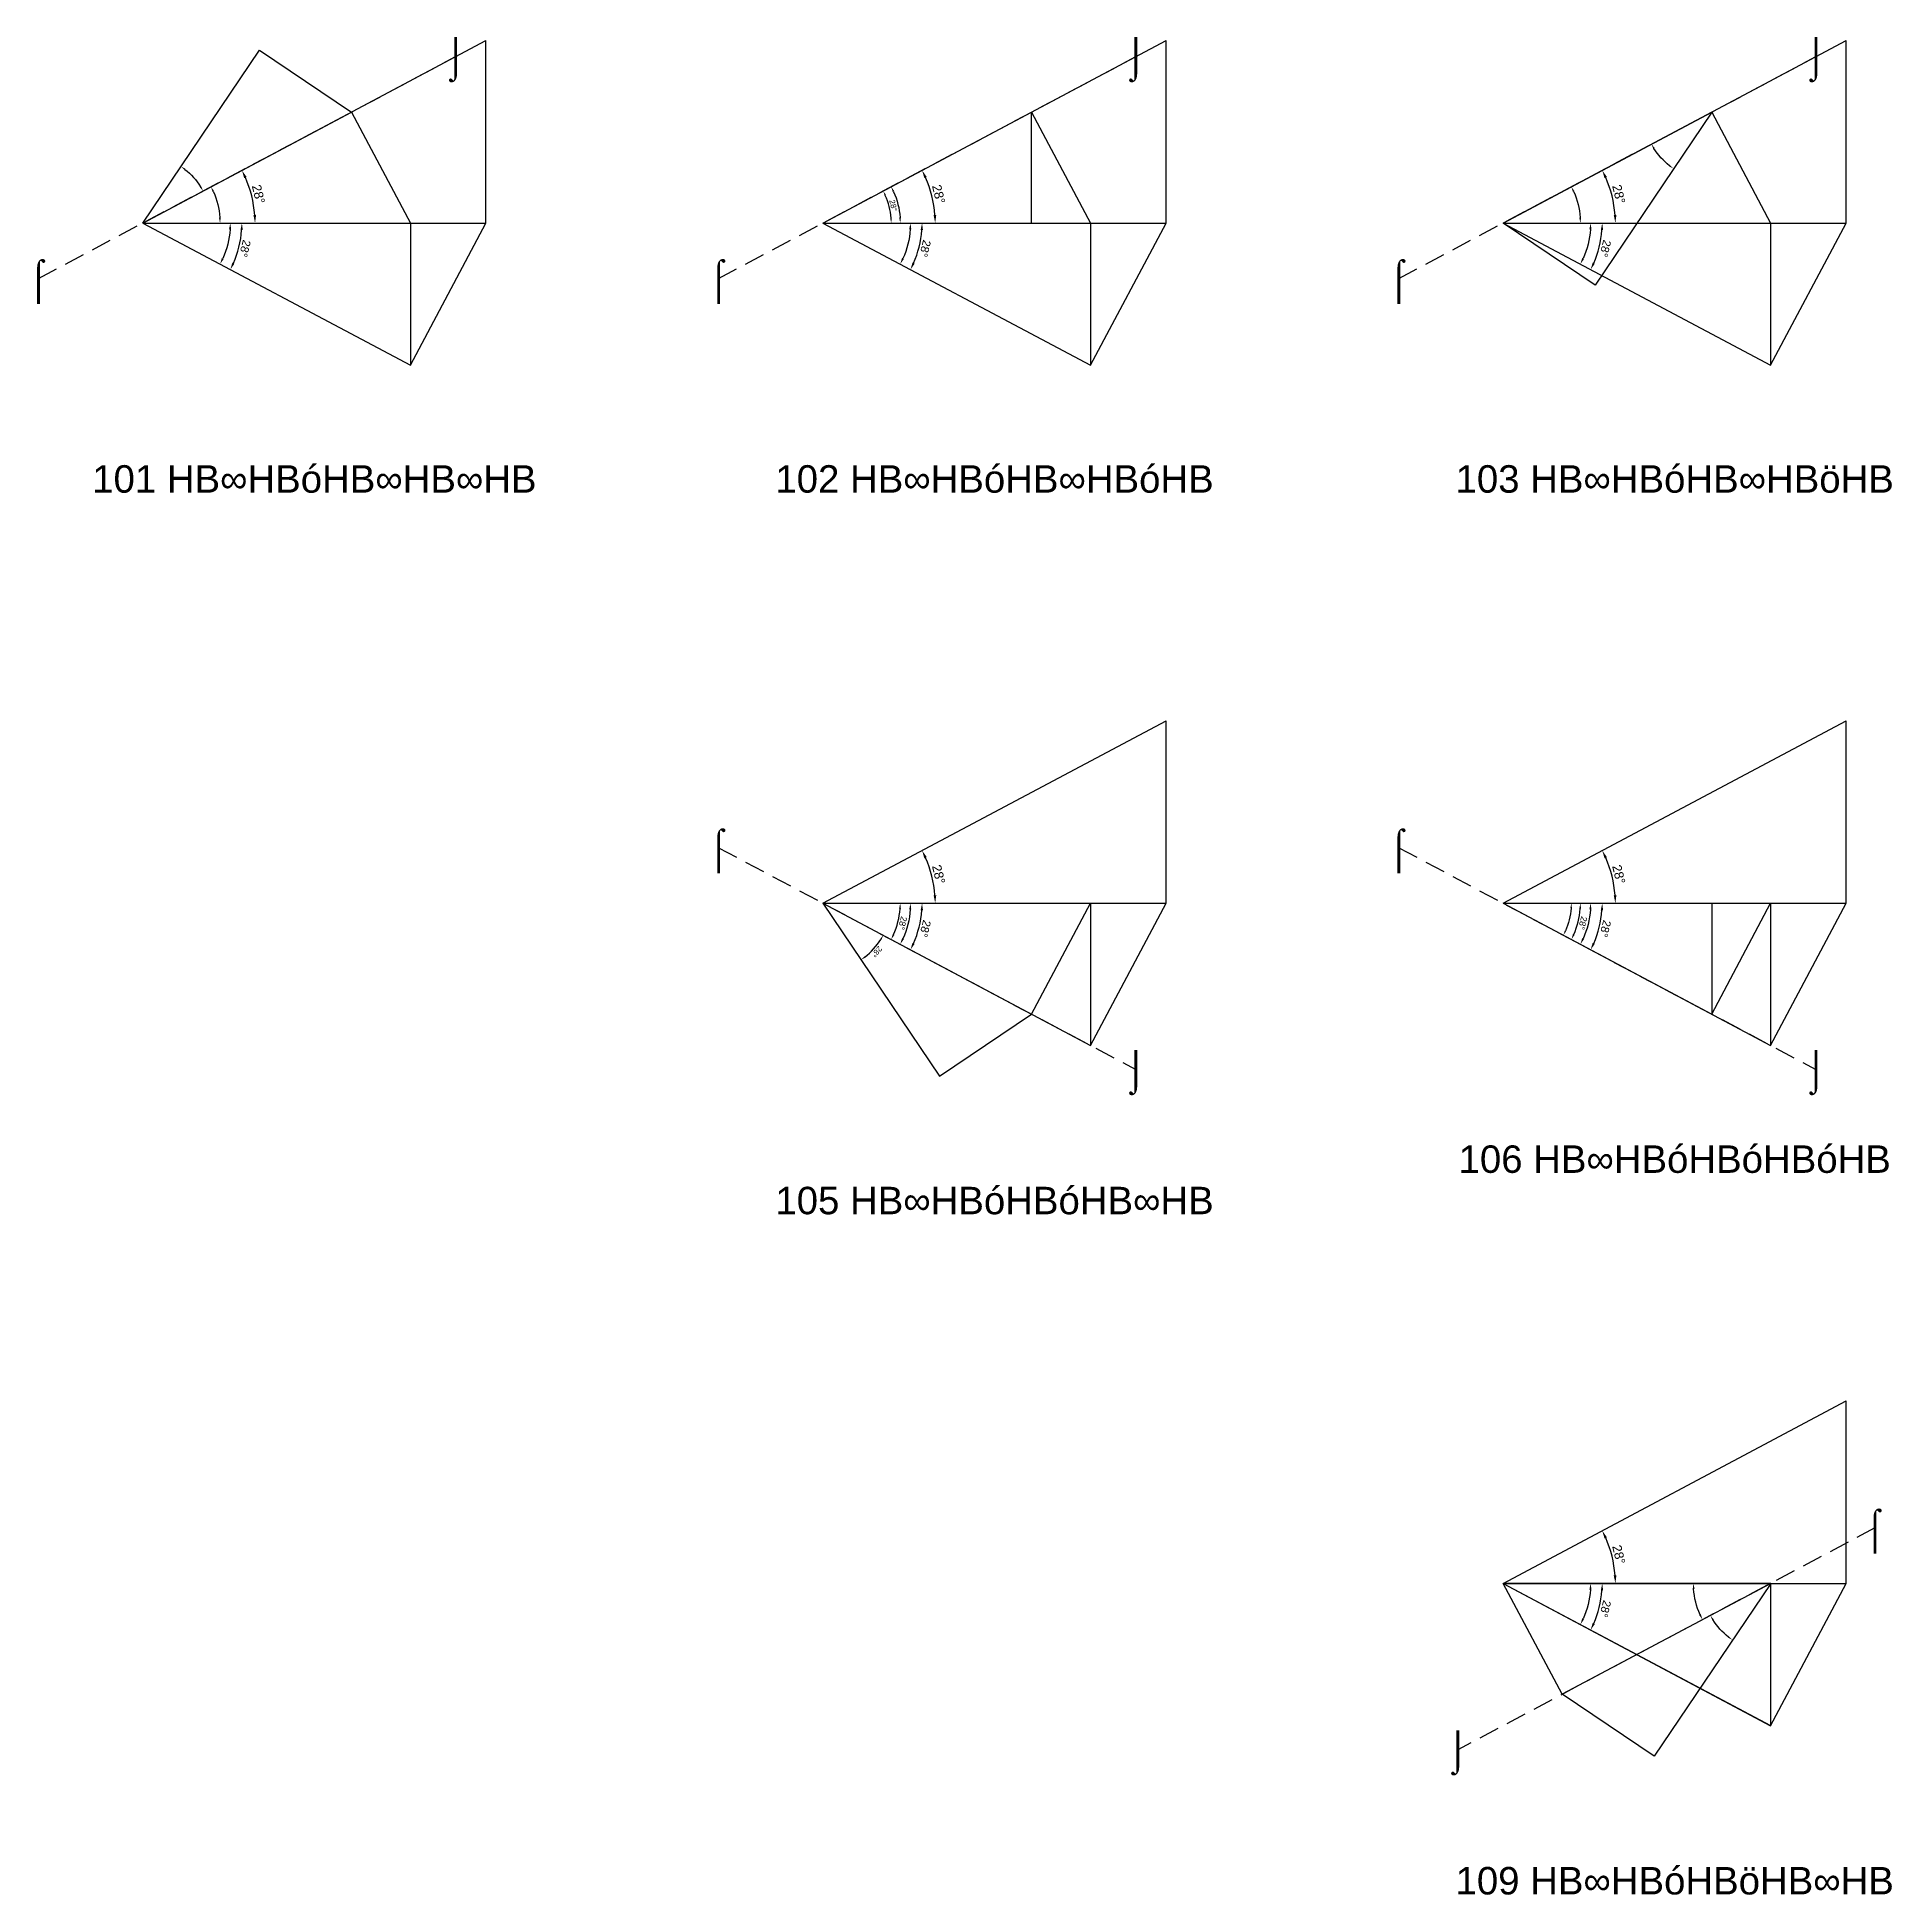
# Model space of a CAD drawing. Header units: millimetres. Extents: x 123348 to 671342, y -3335564 to 24518.
# Drawn here: x 156020 to 237089, y -1126808 to -1045613 of the extents above; entities that cross this region are included whole.
import ezdxf
from ezdxf.enums import TextEntityAlignment as Align

# ---------------------------------------------------------------- set-up
doc = ezdxf.new("R2010")
doc.units = ezdxf.units.MM
doc.header["$PDMODE"] = 35
doc.linetypes.add('DASHED', pattern=[19.05, 12.7, -6.35])
for name, color, linetype in [('BASE', 170, 'Continuous'), ('HYPOTENUSE', 20, 'Continuous'), ('PERPENDICULAR', 90, 'Continuous')]:
    doc.layers.add(name, color=color, linetype=linetype)
doc.styles.add('Arial', font='arial.ttf')
doc.dimstyles.new('ISO-25', dxfattribs={"dimtxt": 250, "dimasz": 100, "dimexe": 1.25, "dimexo": 0.625, "dimgap": 100, "dimtad": 1, "dimdec": 0, "dimtxsty": 'Arial', "dimcen": 2.5, "dimadec": 0, "dimazin": 0, "dimtfac": 1, "dimtdec": 0, "dimtmove": 0, "dimatfit": 3, "dimfxl": 1, "dimarcsym": 0})

msp = doc.modelspace()

# ---------------------------------------------------------------- texts
at = {"linetype": 'DASHED', "ltscale": 100, "style": 'Arial'}
for s, p in [('⌡', (174313, -1046465)), ('⌡', (204042, -1046465)), ('⌡', (233772, -1046465)), ('⌠', (156079, -1056160)), ('⌠', (185809, -1056160)), ('⌠', (215539, -1056160)), ('101 HB∞HBóHB∞HB∞HB', (168138, -1064922)), ('102 HB∞HBóHB∞HBóHB', (197868, -1064922)), ('103 HB∞HBóHB∞HBöHB', (227598, -1064922)), ('⌠', (185809, -1081043)), ('⌠', (215539, -1081043)), ('⌡', (204042, -1090738)), ('⌡', (233772, -1090738)), ('106 HB∞HBóHBóHBóHB', (227598, -1094652)), ('105 HB∞HBóHBóHB∞HB', (197868, -1096461)), ('⌠', (236350, -1110773)), ('⌡', (218117, -1120468)), ('109 HB∞HBóHBöHB∞HB', (227598, -1126191))]:
    msp.add_text(s, height=1200, dxfattribs=at).set_placement(p, align=Align.MIDDLE_CENTER)

# ---------------------------------------------------------------- blocks, each defined once
blk = doc.blocks.new('*D2')
at = {"color": 0, "lineweight": -2, "ltscale": 100, "transparency": 16777216}
blk.add_arc((0, 0), 4906, 4.08845, 23.91155, dxfattribs=at)
at = {"color": 0, "ltscale": 100, "transparency": 16777216}
for points in [[(4432, 1963), (4537, 2014), (4332, 2303)], [(4952, 352), (4835, 348), (4906, 0)]]:
    blk.add_solid(points, dxfattribs=at)
at = {"layer": 'Defpoints', "color": 0, "ltscale": 100, "transparency": 16777216}
for p in [(15000, 7976), (0, 0), (0, 0), (4841, 796), (15000, 0)]:
    blk.add_point(p, dxfattribs=at)
at = {"color": 0, "ltscale": 100, "transparency": 16777216, "insert": (5055, 1260), "char_height": 400, "attachment_point": 5, "rotation": 284, "style": 'Arial'}
blk.add_mtext('28°', dxfattribs=at)
blk = doc.blocks.new('GTN')
at = {"layer": 'BASE'}
blk.add_line((0, 0), (15000, 0), dxfattribs=at)
at = {"layer": 'HYPOTENUSE'}
blk.add_line((0, 0), (15000, 7975.6), dxfattribs=at)
at = {"layer": 'PERPENDICULAR'}
blk.add_line((15000, 0), (15000, 7975.6), dxfattribs=at)
at = {"color": 4, "ltscale": 100}
dim = blk.add_angular_dim_2l(base=(4841, 795.6), line1=((0, 0), (15000, 0)), line2=((0, 0), (15000, 7975.6)), dimstyle='ISO-25', override={"dimtxt": 400, "dimasz": 350, "dimgap": 100}, dxfattribs=at)
dim.commit()
dim.dimension.update_dxf_attribs({"geometry": '*D2', "text_midpoint": (5055.4, 1260.5)})

# ---------------------------------------------------------------- linework, layer by layer
at = {"linetype": 'DASHED', "ltscale": 70}
for p, q in [((156079, -1056160), (174313, -1046465)), ((185809, -1056160), (204042, -1046465)), ((215539, -1056160), (233772, -1046465)), ((185809, -1081043), (204042, -1090738)), ((215539, -1081043), (233772, -1090738)), ((236350, -1110773), (218117, -1120468))]:
    msp.add_line(p, q, dxfattribs=at)

# ---------------------------------------------------------------- block references
at = {"linetype": 'DASHED'}
for p in [(160638, -1053737), (190368, -1053737), (220098, -1053737), (190368, -1083466), (220098, -1083466), (220098, -1113196)]:
    msp.add_blockref('GTN', p, dxfattribs=at)
at = {"linetype": 'DASHED', "ltscale": 100}
for p, xscale, yscale, zscale, rotation in [((160638, -1053737), -0.607770627558386, 0.6077706275583861, 0.607770627558386, 236), ((229214, -1048889), -0.607770627558386, 0.6077706275583861, 0.607770627558386, 55.99999999999996), ((160638, -1053737), 0.882947592858927, 0.882947592858927, 0.882947592858927, 331.9999999999999), ((190368, -1053737), 0.882947592858927, 0.882947592858927, 0.882947592858927, 331.9999999999999), ((220098, -1053737), 0.882947592858927, 0.882947592858927, 0.882947592858927, 331.9999999999999), ((160638, -1053737), -0.688342810461111, 0.688342810461111, 0.688342810461111, 208), ((190368, -1053737), -0.688342810461111, 0.688342810461111, 0.688342810461111, 208), ((220098, -1053737), -0.688342810461111, 0.688342810461111, 0.688342810461111, 208), ((160638, -1053737), -0.779596451735375, 0.7795964517353748, 0.779596451735375, 180), ((190368, -1053737), -0.779596451735375, 0.7795964517353748, 0.779596451735375, 180), ((220098, -1053737), -0.779596451735375, 0.7795964517353748, 0.779596451735375, 180), ((190368, -1083466), 0.882947592858927, 0.882947592858927, 0.882947592858927, 331.9999999999999), ((220098, -1083466), 0.882947592858927, 0.882947592858927, 0.882947592858927, 331.9999999999999), ((190368, -1083466), 0.688342810461111, 0.688342810461111, 0.688342810461111, 332.0000000000001), ((220098, -1083466), 0.688342810461111, 0.688342810461111, 0.688342810461111, 332.0000000000001), ((190368, -1083466), 0.607770627558386, 0.607770627558386, 0.607770627558386, 304), ((190368, -1083466), -0.779596451735375, 0.7795964517353748, 0.779596451735375, 180), ((220098, -1083466), -0.779596451735375, 0.7795964517353748, 0.779596451735375, 180), ((220098, -1083466), -0.6077706275583858, 0.6077706275583861, 0.607770627558386, 180), ((220098, -1113196), 0.882947592858927, 0.882947592858927, 0.882947592858927, 331.9999999999999), ((231792, -1113196), -0.6883428104611109, 0.6883428104611109, 0.6883428104611109, 27.99999999999998), ((231792, -1113196), -0.607770627558386, 0.6077706275583861, 0.607770627558386, 55.99999999999996), ((220098, -1113196), -0.779596451735375, 0.7795964517353748, 0.779596451735375, 180)]:
    msp.add_blockref('GTN', p, dxfattribs=dict(at, xscale=xscale, yscale=yscale, zscale=zscale, rotation=rotation))
at = {"linetype": 'DASHED', "ltscale": 100, "xscale": 0.607770627558386, "yscale": 0.607770627558386, "zscale": 0.607770627558386}
msp.add_blockref('GTN', (190368, -1053737), dxfattribs=at)

msp.set_redraw_order([(e.dxf.handle, doc.entitydb.next_handle()) for e in msp.query("TEXT MTEXT ATTDEF DIMENSION ARC_DIMENSION")])  # texts and dimensions are drawn at this point

doc.saveas('drawing.dxf')
